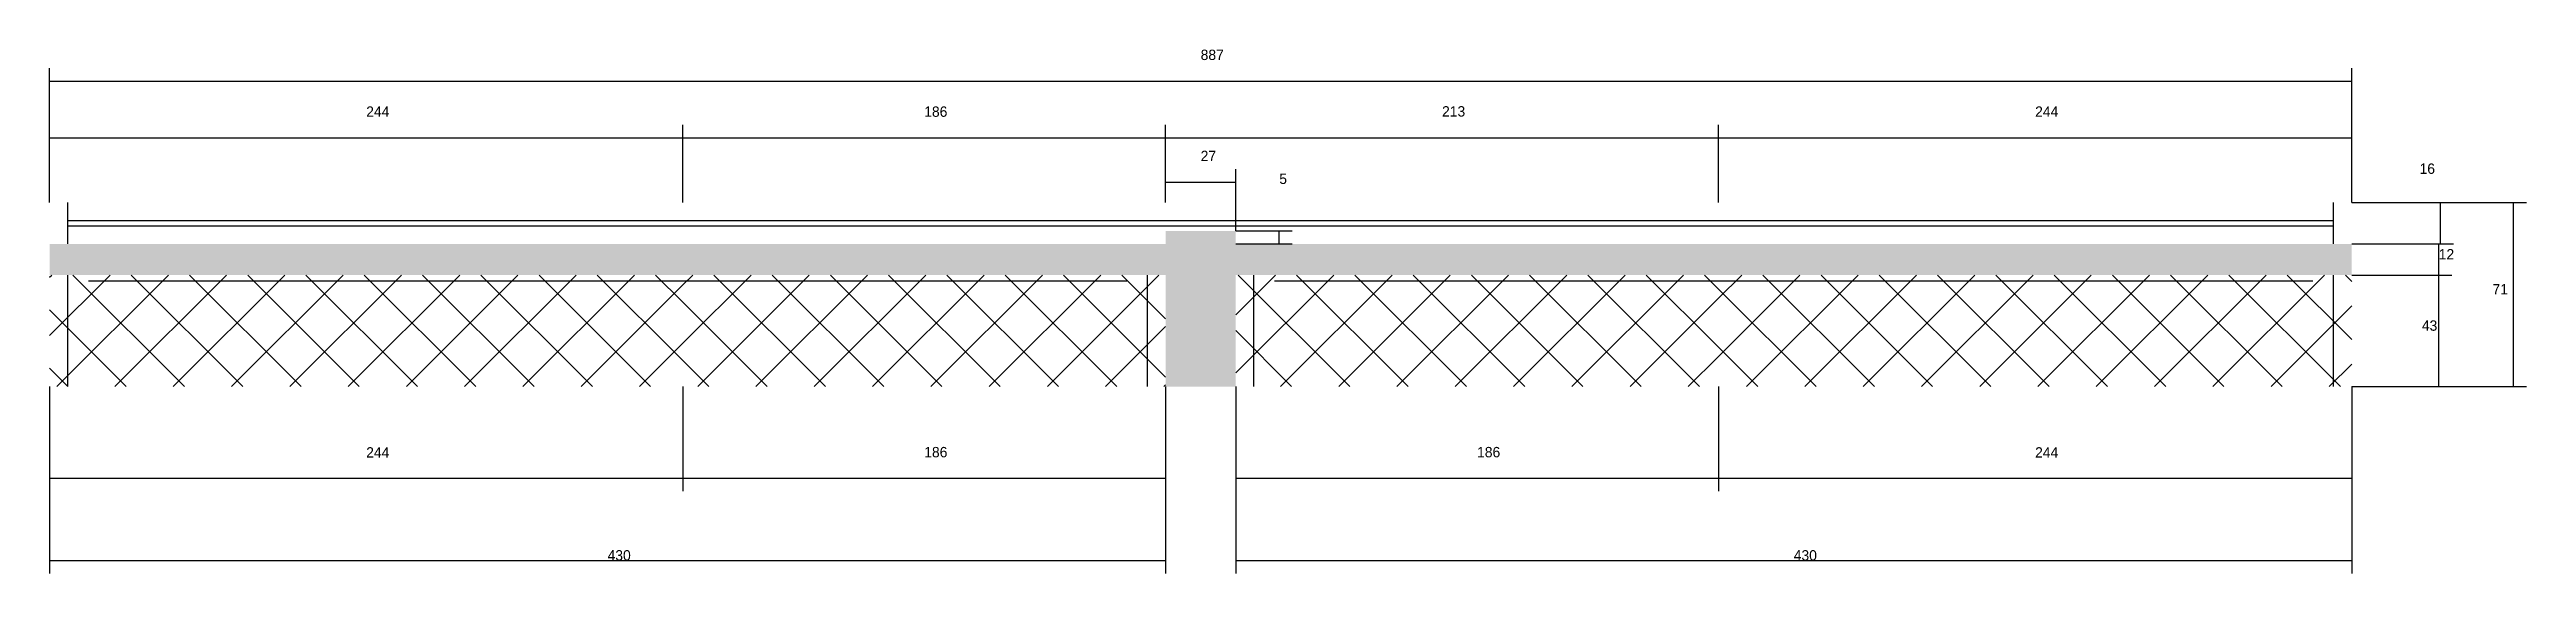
# Model space of a CAD drawing. Header units: metres. Extents: x -10137 to -7900, y 8547 to 9564.
# Drawn here: x -9973 to -9019, y 8547 to 8749 of the extents above; entities that cross this region are included whole.
import ezdxf

# ---------------------------------------------------------------- set-up
doc = ezdxf.new("R2010")
doc.units = ezdxf.units.M
for name, color, linetype in [('COTA', 241, 'Continuous'), ('Hachura', 253, 'Continuous'), ('SARR_2.2x7', 40, 'Continuous')]:
    doc.layers.add(name, color=color, linetype=linetype)

msp = doc.modelspace()

# ---------------------------------------------------------------- texts
at = {"layer": 'COTA'}
for s, p in [('887', (-9529.5, 8744.8)), ('244', (-9851, 8722.9)), ('186', (-9636, 8722.9)), ('213', (-9436.5, 8723)), ('244', (-9208, 8722.9)), ('27', (-9529.5, 8705.8)), ('16', (-9059.9, 8700.9)), ('5', (-9499.2, 8697)), ('12', (-9052.5, 8667.9)), ('71', (-9031.8, 8654.4)), ('43', (-9059, 8640.4)), ('244', (-9851, 8591.5)), ('186', (-9636, 8591.6)), ('186', (-9423, 8591.6)), ('244', (-9208, 8591.5)), ('430', (-9758, 8551.8)), ('430', (-9301, 8551.8))]:
    msp.add_text(s, height=4, dxfattribs=at).set_placement(p)

# ---------------------------------------------------------------- hatches: boundary and pattern name
at = {"layer": 'COTA'}
h = msp.add_hatch(dxfattribs=at)
h.set_pattern_fill('AR-CONC', scale=0.03)
h.paths.add_polyline_path([(-9543, 8618.9), (-9516, 8618.9), (-9516, 8661.9), (-9086, 8661.9), (-9086, 8673.9), (-9516, 8673.9), (-9516, 8678.9), (-9543, 8678.9), (-9543, 8673.9), (-9973, 8673.9), (-9973, 8661.9), (-9543, 8661.9)])
at = {"layer": 'Hachura'}
h = msp.add_hatch(dxfattribs=at)
h.set_pattern_fill('ANSI37', scale=5)
h.paths.add_polyline_path([(-9729, 8618.9), (-9729, 8661.9), (-9973, 8661.9), (-9973, 8618.9)])
h = msp.add_hatch(dxfattribs=at)
h.set_pattern_fill('ANSI37', scale=5)
h.paths.add_polyline_path([(-9729, 8661.9), (-9729, 8618.9), (-9543, 8618.9), (-9543, 8661.9)])
h = msp.add_hatch(dxfattribs=at)
h.set_pattern_fill('ANSI37', scale=5)
h.paths.add_polyline_path([(-9516, 8661.9), (-9516, 8618.9), (-9330, 8618.9), (-9330, 8661.9)])
h = msp.add_hatch(dxfattribs=at)
h.set_pattern_fill('ANSI37', scale=5)
h.paths.add_polyline_path([(-9330, 8661.9), (-9330, 8618.9), (-9086, 8618.9), (-9086, 8661.9)])

# ---------------------------------------------------------------- linework, layer by layer
at = {"layer": 'COTA'}
for p, q in [((-9973, 8689.9), (-9973, 8741.7)), ((-9086, 8689.9), (-9086, 8741.7)), ((-9973, 8736.7), (-9086, 8736.7)), ((-9973, 8689.9), (-9973, 8719.8)), ((-9973, 8714.8), (-9729, 8714.8)), ((-9729, 8689.9), (-9729, 8719.8)), ((-9729, 8689.9), (-9729, 8719.8)), ((-9729, 8714.8), (-9543, 8714.8)), ((-9543, 8689.9), (-9543, 8719.8)), ((-9543, 8689.9), (-9543, 8719.8)), ((-9543, 8714.8), (-9330, 8714.8)), ((-9330, 8689.9), (-9330, 8719.8)), ((-9330, 8689.9), (-9330, 8719.8)), ((-9330, 8714.8), (-9086, 8714.8)), ((-9086, 8689.9), (-9086, 8719.8)), ((-9543, 8689.9), (-9543, 8702.7)), ((-9543, 8697.7), (-9516, 8697.7)), ((-9516, 8678.9), (-9516, 8702.7)), ((-9086, 8689.9), (-9018.7, 8689.9)), ((-9086, 8689.9), (-9046.8, 8689.9)), ((-9051.8, 8673.9), (-9051.8, 8689.9)), ((-9023.7, 8618.9), (-9023.7, 8689.9)), ((-9516, 8678.9), (-9494.2, 8678.9)), ((-9499.2, 8673.9), (-9499.2, 8678.9)), ((-9516, 8673.9), (-9494.2, 8673.9)), ((-9086, 8673.9), (-9047.5, 8673.9)), ((-9086, 8673.9), (-9046.8, 8673.9)), ((-9052.5, 8661.9), (-9052.5, 8673.9)), ((-9086, 8661.9), (-9047.5, 8661.9)), ((-9086, 8661.9), (-9047.5, 8661.9)), ((-9052.5, 8618.9), (-9052.5, 8661.9)), ((-9973, 8618.9), (-9973, 8578.5)), ((-9973, 8618.9), (-9973, 8546.8)), ((-9729, 8618.9), (-9729, 8578.5)), ((-9729, 8618.9), (-9729, 8578.5)), ((-9543, 8618.9), (-9543, 8578.5)), ((-9543, 8618.9), (-9543, 8546.8)), ((-9516, 8618.9), (-9516, 8578.5)), ((-9516, 8618.9), (-9516, 8546.8)), ((-9330, 8618.9), (-9330, 8578.5)), ((-9330, 8618.9), (-9330, 8578.5)), ((-9086, 8618.9), (-9086, 8578.5)), ((-9086, 8618.9), (-9086, 8546.8)), ((-9086, 8618.9), (-9047.5, 8618.9)), ((-9086, 8618.9), (-9018.7, 8618.9)), ((-9973, 8583.5), (-9729, 8583.5)), ((-9729, 8583.5), (-9543, 8583.5)), ((-9516, 8583.5), (-9330, 8583.5)), ((-9330, 8583.5), (-9086, 8583.5)), ((-9973, 8551.8), (-9543, 8551.8)), ((-9516, 8551.8), (-9086, 8551.8))]:
    msp.add_line(p, q, dxfattribs=at)
at = {"layer": 'SARR_2.2x7'}
for p, q in [((-9966, 8673.9), (-9966, 8689.9)), ((-9093, 8673.9), (-9093, 8689.9)), ((-9966, 8682.9), (-9729, 8682.9)), ((-9966, 8680.9), (-9729, 8680.9)), ((-9729, 8682.9), (-9330, 8682.9)), ((-9729, 8680.9), (-9330, 8680.9)), ((-9330, 8682.9), (-9093, 8682.9)), ((-9330, 8680.9), (-9093, 8680.9)), ((-9966, 8618.9), (-9966, 8661.9)), ((-9958, 8659.7), (-9729, 8659.7)), ((-9729, 8659.7), (-9558, 8659.7)), ((-9550, 8618.9), (-9550, 8661.9)), ((-9509, 8618.9), (-9509, 8661.9)), ((-9501, 8659.7), (-9330, 8659.7)), ((-9330, 8659.7), (-9101, 8659.7)), ((-9093, 8618.9), (-9093, 8661.9))]:
    msp.add_line(p, q, dxfattribs=at)

msp.set_redraw_order([(e.dxf.handle, doc.entitydb.next_handle()) for e in msp.query("TEXT MTEXT ATTDEF DIMENSION ARC_DIMENSION")])  # texts and dimensions are drawn at this point

doc.saveas('drawing.dxf')
